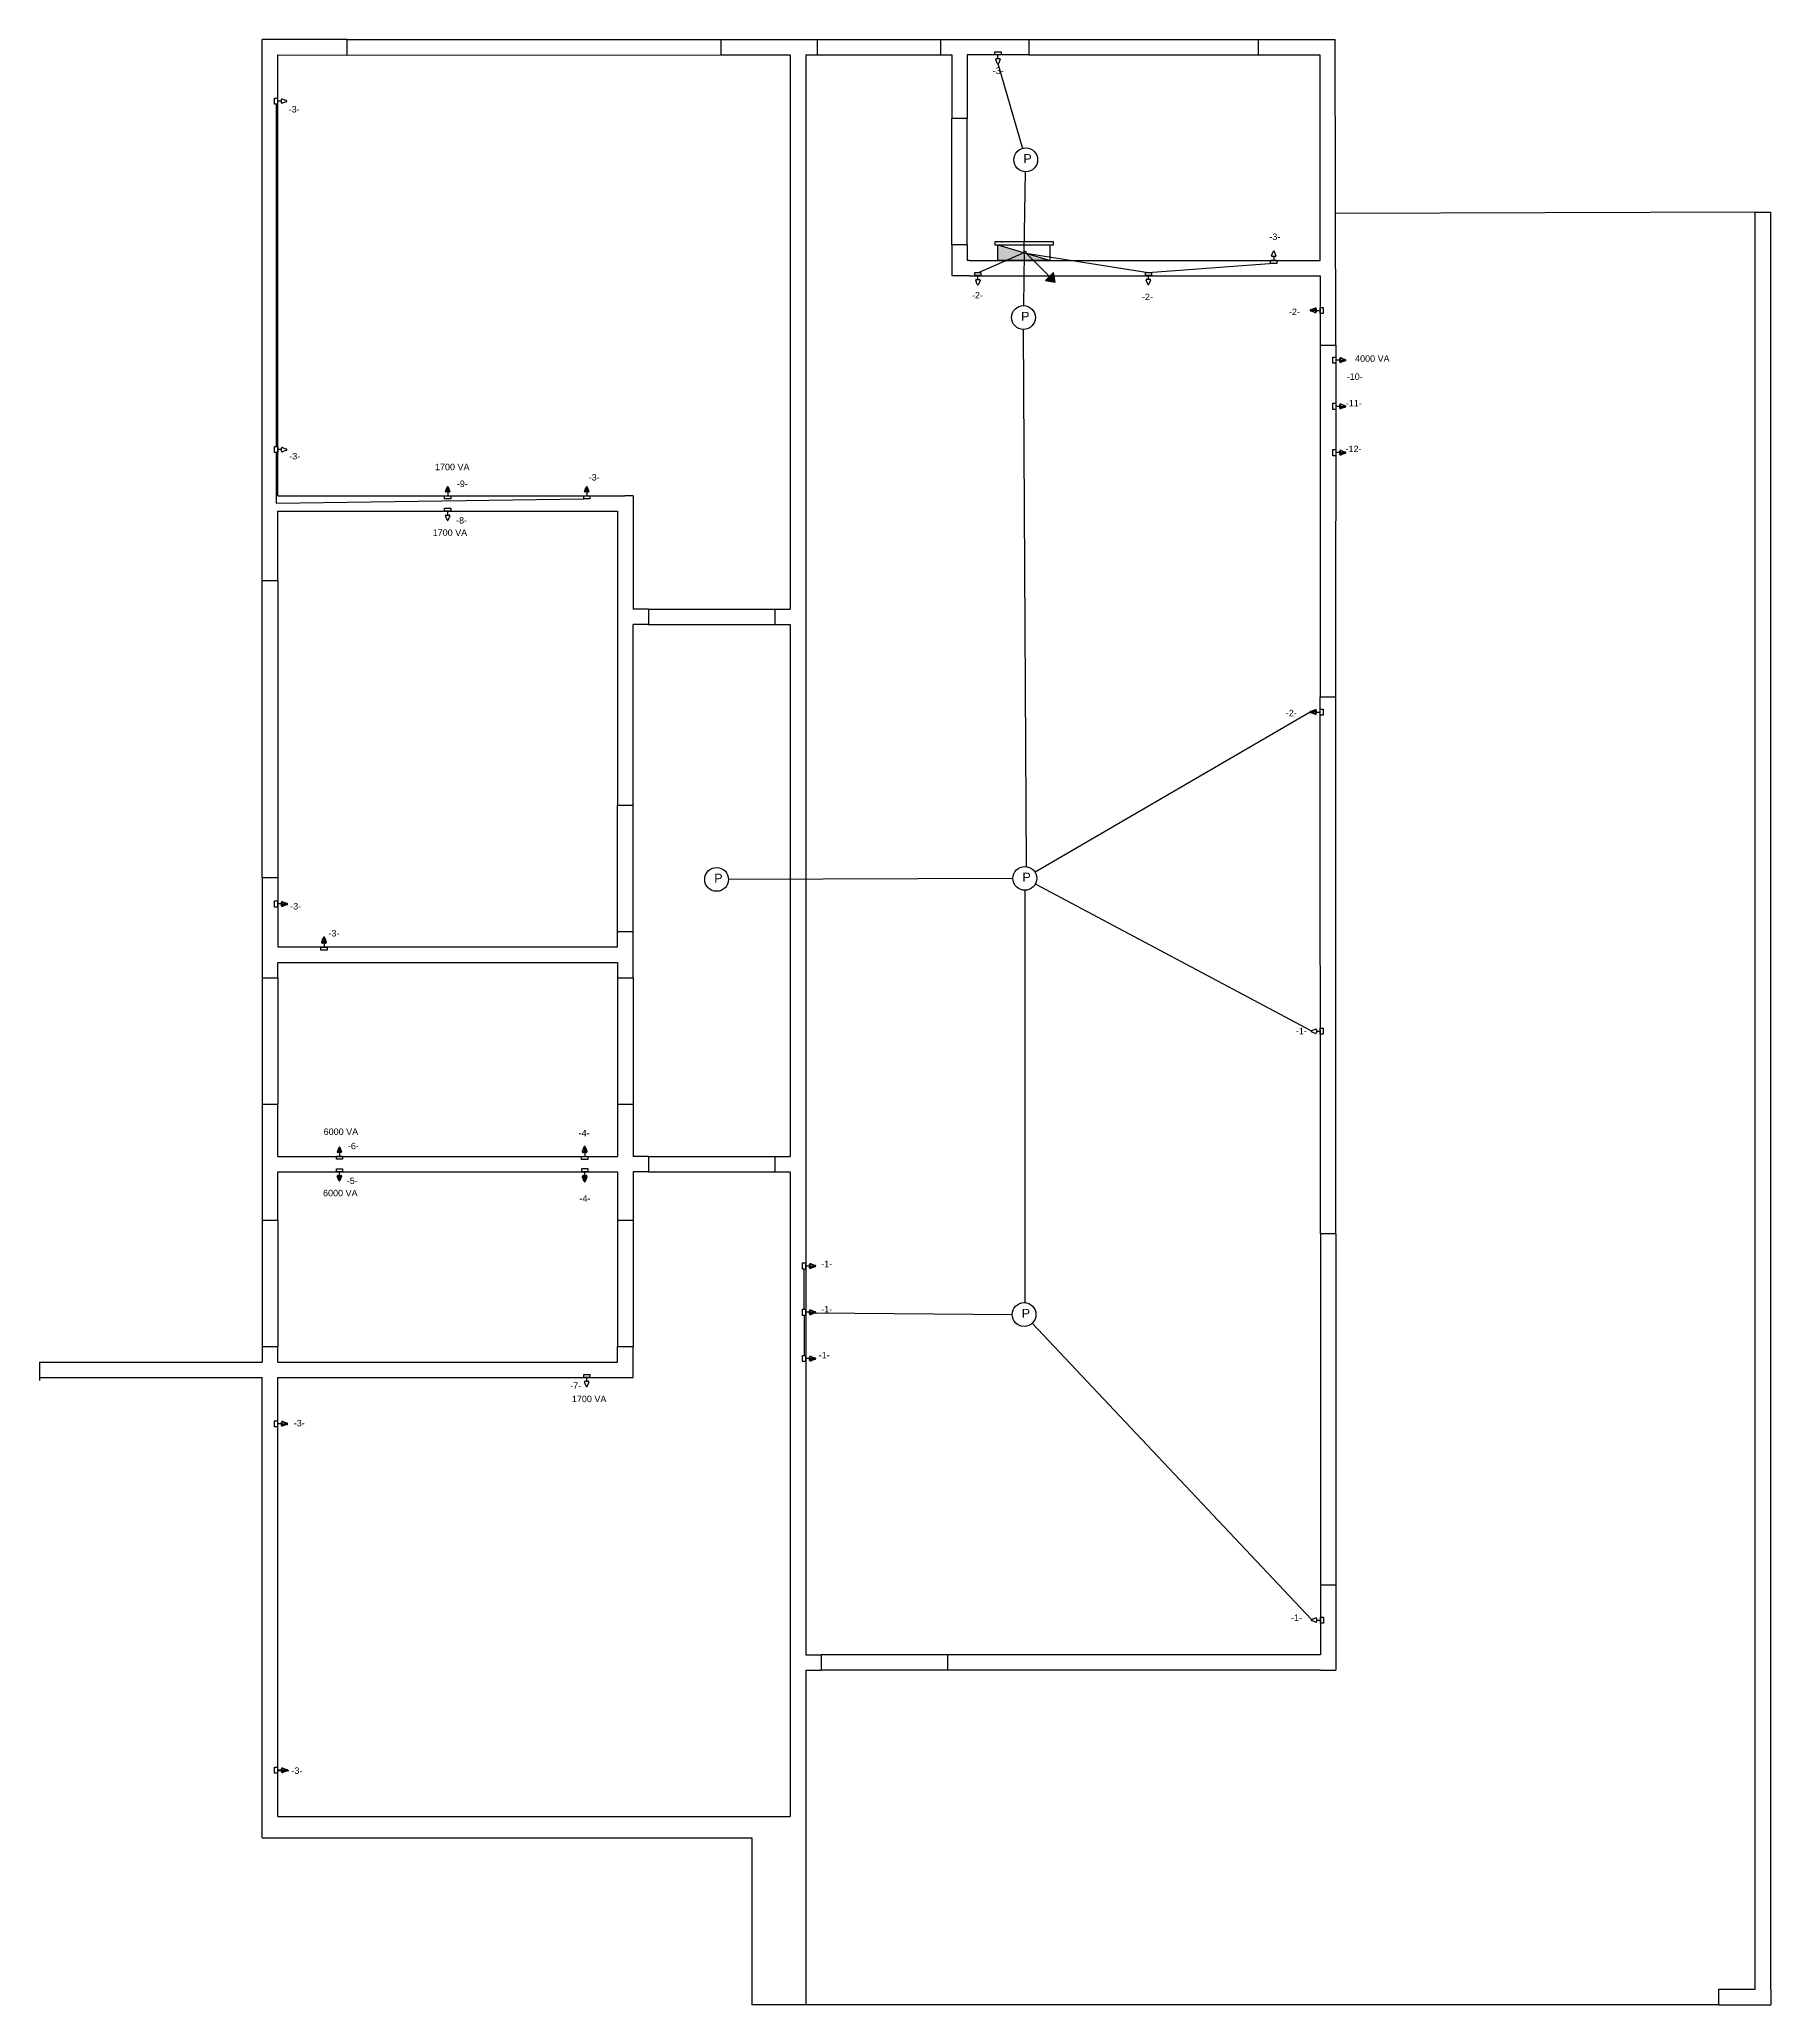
# Model space of a CAD drawing. Extents: x 1249.5 to 1277.9, y 664.8 to 679.
# Drawn here: x 1266.67 to 1277.9, y 665.42 to 678.17 of the extents above; entities that cross this region are included whole.
import ezdxf

# ---------------------------------------------------------------- set-up
doc = ezdxf.new("R2010")
doc.units = 0
doc.linetypes.add('ACAD_ISO03W100', pattern=[30, 12, -18])
for name, color, linetype in [('ARQ-BASE', 9, 'Continuous'), ('ELE-CAIXAS', 190, 'Continuous'), ('ELE-ELETRODUTOS', 4, 'Continuous'), ('ELE-QUADROS', 7, 'Continuous'), ('ELE-TEXTOS', 2, 'Continuous'), ('ELE-TUE', 1, 'Continuous'), ('ELE-TUG', 7, 'Continuous')]:
    doc.layers.add(name, color=color, linetype=linetype)
doc.styles.get("Standard").update_dxf_attribs({"font": 'Arial.ttf'})

msp = doc.modelspace()

# ---------------------------------------------------------------- texts
at = {"layer": 'ELE-TEXTOS'}
for s, p in [('-3-', (1272.856, 677.943)), ('-3-', (1268.289, 677.693)), ('-3-', (1274.65, 676.866)), ('-2-', (1272.721, 676.487)), ('-2-', (1273.824, 676.476)), ('-2-', (1274.777, 676.379)), ('4000 VA', (1275.206, 676.076)), ('-10-', (1275.152, 675.959)), ('-11-', (1275.146, 675.787)), ('-3-', (1268.293, 675.443)), ('-12-', (1275.144, 675.49)), ('1700 VA', (1269.238, 675.373)), ('-9-', (1269.38, 675.264)), ('-3-', (1270.235, 675.306)), ('-8-', (1269.375, 675.027)), ('1700 VA', (1269.223, 674.947)), ('-2-', (1274.757, 673.777)), ('-3-', (1268.299, 672.524)), ('-3-', (1268.547, 672.349)), ('-1-', (1274.822, 671.715)), ('6000 VA', (1268.516, 671.062)), ('-6-', (1268.673, 670.969)), ('-4-', (1270.17, 671.053)), ('-5-', (1268.666, 670.744)), ('6000 VA', (1268.512, 670.664)), ('-4-', (1270.175, 670.629)), ('-1-', (1271.743, 670.204)), ('-1-', (1271.743, 669.911)), ('-1-', (1271.727, 669.613)), ('-7-', (1270.115, 669.416)), ('1700 VA', (1270.126, 669.329)), ('-3-', (1268.322, 669.172)), ('-1-', (1274.791, 667.91)), ('-3-', (1268.307, 666.918))]:
    msp.add_text(s, height=0.0418, dxfattribs=at).set_placement(p)

# ---------------------------------------------------------------- blocks, each defined once
blk = doc.blocks.new('quadro_parcial_embutido')
h = blk.add_hatch(color=4)
h.dxf.hatch_style = 1
h.paths.add_polyline_path([(5286.4, 1059.1), (5320.4, 1049.1), (5286.4, 1049.1)])
blk.add_line((5311.5, 1060.4), (5311.5, 1060.4))
at = {"color": 4}
blk.add_line((5320.4, 1049.1), (5320.4, 1059.1), dxfattribs=at)
at = {"color": 3}
blk.add_lwpolyline([(5284.4, 1059.1), (5322.4, 1059.1), (5322.4, 1061.1), (5284.4, 1061.1)], close=True, dxfattribs=at)
at = {"color": 4, "lineweight": 30, "transparency": 33554508}
blk.add_lwpolyline([(5286.4, 1059.1), (5320.4, 1049.1), (5286.4, 1049.1)], close=True, dxfattribs=at)
blk = doc.blocks.new('tomada_baixa')
blk.add_line((5313.8, 450), (5311.3, 450))
blk.add_lwpolyline([(5311.3, 452), (5311.3, 448), (5309.3, 448), (5309.3, 452)], close=True)
at = {"color": 3, "linetype": 'ACAD_ISO03W100', "lineweight": 30}
blk.add_lwpolyline([(5314.3, 451.4), (5317, 450.3, -0.689776), (5317, 449.6), (5314.3, 448.6, -0.525045), (5313.8, 448.9), (5313.8, 451, -0.525045)], format="xyb", close=True, dxfattribs=at)
blk = doc.blocks.new('tomada_media_dupla')
h = blk.add_hatch(color=3)
h.dxf.hatch_style = 1
edge = h.paths.add_edge_path()
edge.add_line((18.2, 7.2), (21, 7.2))
edge.add_arc((20.7, 7.1), 0.325, -71.1695, 4.1929, ccw=False)
edge.add_line((20.8, 6.8), (18, 5.8))
edge.add_arc((17.9, 6.1), 0.359, 180, 290.806, ccw=False)
edge.add_line((17.5, 6.1), (17.5, 7.2))
edge.add_line((17.5, 7.2), (18.2, 7.2))
h = blk.add_hatch(color=3)
h.dxf.hatch_style = 1
edge = h.paths.add_edge_path()
edge.add_line((18.7, 7.2), (21.5, 7.2))
edge.add_arc((21.2, 7.1), 0.325, -71.1695, 4.1929, ccw=False)
edge.add_line((21.3, 6.8), (18.5, 5.8))
edge.add_arc((18.4, 6.1), 0.359, 180, 290.806, ccw=False)
edge.add_line((18, 6.1), (18, 7.2))
edge.add_line((18, 7.2), (18.7, 7.2))
blk.add_line((17.5, 7.2), (15, 7.2))
at = {"color": 3, "linetype": 'ACAD_ISO03W100', "lineweight": 30}
for points in [[(18, 8.6), (20.8, 7.5, -0.689776), (20.8, 6.8), (18, 5.8, -0.525045), (17.5, 6.1), (17.5, 8.2, -0.525045)], [(18.2, 7.2), (21, 7.2, -0.341218), (20.8, 6.8), (18, 5.8, -0.525045), (17.5, 6.1), (17.5, 7.2)], [(18.5, 8.6), (21.3, 7.5, -0.689776), (21.3, 6.8), (18.5, 5.8, -0.525045), (18, 6.1), (18, 8.2, -0.525045)], [(18.7, 7.2), (21.5, 7.2, -0.341218), (21.3, 6.8), (18.5, 5.8, -0.525045), (18, 6.1), (18, 7.2)]]:
    blk.add_lwpolyline(points, format="xyb", close=True, dxfattribs=at)
for points in [[(17.5, 7.2), (21, 7.2)], [(18, 7.2), (21.5, 7.2)]]:
    blk.add_lwpolyline(points)
at = {"layer": 'ELE-CAIXAS'}
blk.add_lwpolyline([(15, 9.2), (15, 5.2), (13, 5.2), (13, 9.2)], close=True, dxfattribs=at)
blk = doc.blocks.new('tomada_alta')
h = blk.add_hatch(color=3)
h.dxf.hatch_style = 1
edge = h.paths.add_edge_path()
edge.add_line((5241.4, 175.7), (5244.2, 174.6))
edge.add_arc((5244.1, 174.3), 0.359, -69.194, 69.194, ccw=False)
edge.add_line((5244.2, 174), (5241.4, 172.9))
edge.add_arc((5241.3, 173.3), 0.359, 180, 290.806, ccw=False)
edge.add_line((5241, 173.3), (5241, 175.4))
edge.add_arc((5241.3, 175.4), 0.359, 69.194, 180, ccw=False)
blk.add_line((5241, 174.3), (5238.5, 174.3))
blk.add_lwpolyline([(5238.5, 176.3), (5238.5, 172.3), (5236.5, 172.3), (5236.5, 176.3)], close=True)
at = {"color": 3, "linetype": 'ACAD_ISO03W100', "lineweight": 30}
blk.add_lwpolyline([(5241.4, 175.7), (5244.2, 174.6, -0.689776), (5244.2, 174), (5241.4, 172.9, -0.525045), (5241, 173.3), (5241, 175.4, -0.525045)], format="xyb", close=True, dxfattribs=at)
blk = doc.blocks.new('eletroduto')
h = blk.add_hatch(color=2)
h.dxf.hatch_style = 1
h.paths.add_polyline_path([(1208.07, 982.94), (1208.07, 980.94), (1210.91, 982.94), (1208.07, 984.94)])
blk.add_line((1196.15, 982.94), (1208.07, 982.94))
at = {"color": 2}
for points in [[(1208.07, 982.94), (1208.07, 980.94), (1210.91, 982.94), (1208.07, 984.94)], [(1209.16, 981.7), (1209.16, 981.7), (1209.16, 981.7), (1209.16, 981.7)]]:
    blk.add_lwpolyline(points, close=True, dxfattribs=at)
at = {"color": 1}
blk.add_circle((1195.79, 982.94), 0.362, dxfattribs=at)
blk = doc.blocks.new('caixa de passagem no teto')
blk.add_circle((0, 0), 49.8)
at = {"insert": (-9.8, 23.8), "char_height": 37.4, "attachment_point": 1}
blk.add_mtext_dynamic_manual_height_columns('P', width=37.361, gutter_width=186.8, heights=[41.9], dxfattribs=at)

# ---------------------------------------------------------------- linework, layer by layer
at = {"layer": 'ARQ-BASE'}
for p, q in [((1268.118, 674.657), (1268.118, 678.167)), ((1268.668, 678.167), (1268.118, 678.167)), ((1268.668, 678.167), (1271.093, 678.167)), ((1268.668, 678.067), (1268.668, 678.167)), ((1271.093, 678.167), (1271.093, 678.067)), ((1271.093, 678.167), (1271.718, 678.167)), ((1271.718, 678.167), (1271.718, 678.067)), ((1271.718, 678.167), (1272.518, 678.167)), ((1272.518, 678.167), (1272.518, 678.067)), ((1272.518, 678.167), (1273.09, 678.167)), ((1273.09, 678.167), (1274.579, 678.167)), ((1273.09, 678.167), (1273.09, 678.067)), ((1274.579, 678.067), (1274.579, 678.167)), ((1274.579, 678.167), (1275.076, 678.167)), ((1275.082, 676.184), (1275.076, 678.167)), ((1268.218, 675.207), (1268.218, 678.067)), ((1268.218, 678.067), (1268.668, 678.065)), ((1268.668, 678.065), (1271.093, 678.066)), ((1271.093, 678.066), (1271.543, 678.067)), ((1271.543, 678.067), (1271.543, 674.472)), ((1271.643, 678.067), (1271.643, 667.691)), ((1271.643, 678.067), (1271.718, 678.067)), ((1271.718, 678.067), (1272.518, 678.067)), ((1272.518, 678.067), (1272.59, 678.067)), ((1272.59, 678.067), (1272.59, 677.654)), ((1272.69, 678.067), (1272.69, 677.654)), ((1273.09, 678.067), (1272.69, 678.067)), ((1273.09, 678.067), (1274.579, 678.067)), ((1274.579, 678.067), (1274.979, 678.067)), ((1274.979, 676.734), (1274.979, 678.067)), ((1272.59, 676.834), (1272.59, 677.654)), ((1272.69, 677.654), (1272.59, 677.654)), ((1272.69, 676.834), (1272.69, 677.654)), ((1277.802, 677.046), (1275.08, 677.037)), ((1275.08, 677.037), (1275.08, 677.037)), ((1277.802, 665.521), (1277.802, 677.046)), ((1277.802, 677.046), (1277.902, 677.046)), ((1277.902, 665.521), (1277.902, 677.046)), ((1272.69, 676.834), (1272.59, 676.834)), ((1272.59, 676.834), (1272.59, 676.634)), ((1272.69, 676.834), (1272.69, 676.734)), ((1272.706, 676.734), (1272.69, 676.734)), ((1272.706, 676.734), (1274.979, 676.734)), ((1272.706, 676.634), (1272.59, 676.634)), ((1272.706, 676.634), (1274.979, 676.634)), ((1274.979, 676.634), (1274.979, 676.184)), ((1274.979, 676.184), (1275.081, 676.184)), ((1274.979, 676.184), (1274.979, 673.904)), ((1275.082, 676.184), (1275.08, 673.904)), ((1268.218, 675.207), (1270.47, 675.207)), ((1270.523, 675.207), (1270.47, 675.207)), ((1270.523, 675.207), (1270.523, 674.472)), ((1268.218, 675.107), (1270.423, 675.107)), ((1268.218, 674.657), (1268.218, 675.107)), ((1270.423, 675.107), (1270.423, 673.201)), ((1268.118, 674.657), (1268.218, 674.657)), ((1268.118, 672.731), (1268.118, 674.657)), ((1268.218, 674.657), (1268.218, 672.731)), ((1270.623, 674.472), (1270.523, 674.472)), ((1270.623, 674.472), (1271.443, 674.472)), ((1270.623, 674.472), (1270.623, 674.372)), ((1271.443, 674.472), (1271.443, 674.372)), ((1271.443, 674.472), (1271.543, 674.472)), ((1270.623, 674.372), (1270.523, 674.372)), ((1270.523, 673.201), (1270.523, 674.372)), ((1270.623, 674.372), (1271.443, 674.372)), ((1271.443, 674.372), (1271.543, 674.372)), ((1271.543, 674.372), (1271.543, 670.923)), ((1274.979, 673.904), (1275.081, 673.904)), ((1274.981, 670.421), (1274.979, 673.904)), ((1275.08, 673.904), (1275.08, 670.421)), ((1270.423, 673.201), (1270.523, 673.201)), ((1270.423, 672.381), (1270.423, 673.201)), ((1270.523, 672.381), (1270.523, 673.201)), ((1268.118, 672.731), (1268.218, 672.731)), ((1268.118, 672.731), (1268.118, 672.081)), ((1268.218, 672.731), (1268.218, 672.281)), ((1270.423, 672.381), (1270.523, 672.381)), ((1270.423, 672.281), (1270.423, 672.381)), ((1270.523, 672.081), (1270.523, 672.381)), ((1268.218, 672.281), (1270.423, 672.281)), ((1268.218, 672.181), (1270.423, 672.181)), ((1268.218, 672.181), (1270.423, 672.181)), ((1268.218, 672.081), (1268.218, 672.181)), ((1270.423, 672.181), (1270.423, 672.081)), ((1268.118, 672.081), (1268.218, 672.081)), ((1268.118, 672.081), (1268.118, 671.261)), ((1268.218, 672.081), (1268.218, 671.261)), ((1270.423, 672.081), (1270.423, 671.261)), ((1270.423, 672.081), (1270.523, 672.081)), ((1270.523, 672.081), (1270.523, 671.261)), ((1268.118, 671.261), (1268.218, 671.261)), ((1268.118, 671.261), (1268.118, 670.509)), ((1268.218, 670.923), (1268.218, 671.261)), ((1270.423, 671.261), (1270.523, 671.261)), ((1270.423, 671.261), (1270.423, 670.923)), ((1270.523, 671.261), (1270.523, 670.923)), ((1268.218, 670.923), (1270.423, 670.923)), ((1270.623, 670.923), (1270.523, 670.923)), ((1270.623, 670.923), (1271.443, 670.923)), ((1270.623, 670.923), (1270.623, 670.823)), ((1271.443, 670.923), (1271.443, 670.823)), ((1271.443, 670.923), (1271.543, 670.923)), ((1268.218, 670.823), (1270.423, 670.823)), ((1268.218, 670.509), (1268.218, 670.823)), ((1270.423, 670.823), (1270.423, 670.509)), ((1270.623, 670.823), (1270.523, 670.823)), ((1270.523, 670.823), (1270.523, 670.509)), ((1270.623, 670.823), (1271.443, 670.823)), ((1271.443, 670.823), (1271.543, 670.823)), ((1271.543, 670.823), (1271.543, 666.641)), ((1268.118, 670.509), (1268.218, 670.509)), ((1268.118, 670.509), (1268.118, 669.689)), ((1268.218, 670.509), (1268.218, 669.689)), ((1270.423, 670.509), (1270.423, 669.689)), ((1270.423, 670.509), (1270.523, 670.509)), ((1270.523, 670.509), (1270.523, 669.689)), ((1274.981, 670.421), (1274.981, 668.141)), ((1275.081, 670.421), (1274.981, 670.421)), ((1275.081, 670.421), (1275.081, 668.141)), ((1266.672, 669.589), (1268.118, 669.589)), ((1266.672, 669.589), (1266.672, 669.469)), ((1268.118, 669.689), (1268.218, 669.689)), ((1268.118, 669.689), (1268.118, 669.589)), ((1268.218, 669.589), (1268.218, 669.689)), ((1268.218, 669.589), (1270.423, 669.589)), ((1270.423, 669.689), (1270.523, 669.689)), ((1270.423, 669.589), (1270.423, 669.689)), ((1270.523, 669.489), (1270.523, 669.689)), ((1266.672, 669.489), (1268.118, 669.489)), ((1268.118, 669.469), (1268.118, 669.489)), ((1268.118, 666.504), (1268.118, 669.469)), ((1268.218, 669.469), (1268.218, 669.489)), ((1268.218, 669.489), (1270.523, 669.489)), ((1268.218, 666.641), (1268.218, 669.469)), ((1275.081, 668.141), (1274.981, 668.141)), ((1274.981, 668.141), (1274.981, 667.691)), ((1275.081, 668.141), (1275.081, 667.691)), ((1271.643, 667.691), (1271.743, 667.691)), ((1271.743, 667.691), (1271.743, 667.591)), ((1272.563, 667.691), (1271.743, 667.691)), ((1274.981, 667.691), (1272.563, 667.691)), ((1272.563, 667.691), (1272.563, 667.591)), ((1275.081, 667.691), (1275.081, 667.591)), ((1271.643, 667.591), (1271.743, 667.591)), ((1271.643, 667.591), (1271.643, 665.421)), ((1272.563, 667.591), (1271.743, 667.591)), ((1274.981, 667.591), (1272.563, 667.591)), ((1274.981, 667.591), (1275.081, 667.591)), ((1268.218, 666.641), (1271.543, 666.641)), ((1268.118, 666.504), (1268.81, 666.504)), ((1268.81, 666.504), (1271.293, 666.504)), ((1271.293, 666.504), (1271.293, 665.421)), ((1277.566, 665.421), (1277.566, 665.521)), ((1277.566, 665.521), (1277.802, 665.521)), ((1277.902, 665.521), (1277.902, 665.421)), ((1271.643, 665.421), (1271.293, 665.421)), ((1277.566, 665.421), (1271.643, 665.421)), ((1277.566, 665.421), (1277.802, 665.421)), ((1277.802, 665.421), (1277.802, 665.421)), ((1277.802, 665.421), (1277.802, 665.421)), ((1277.802, 665.421), (1277.902, 665.421))]:
    msp.add_line(p, q, dxfattribs=at)
at = {"layer": 'ELE-ELETRODUTOS'}
for p, q in [((1272.89, 678.011), (1273.049, 677.46)), ((1268.208, 677.747), (1268.208, 675.527)), ((1272.759, 676.654), (1273.059, 676.784)), ((1273.059, 676.784), (1273.056, 676.44)), ((1273.071, 676.781), (1273.865, 676.656)), ((1273.865, 676.656), (1274.679, 676.715)), ((1273.054, 676.286), (1273.073, 672.802)), ((1268.208, 675.487), (1268.208, 675.159)), ((1268.208, 675.159), (1270.203, 675.187)), ((1274.914, 673.804), (1273.131, 672.765)), ((1272.987, 672.726), (1271.143, 672.719)), ((1273.064, 672.648), (1273.064, 669.975)), ((1274.922, 671.738), (1273.133, 672.689)), ((1271.633, 669.931), (1271.633, 670.191)), ((1271.633, 669.891), (1271.633, 669.631)), ((1271.706, 669.909), (1272.981, 669.898)), ((1274.924, 667.919), (1273.112, 669.841))]:
    msp.add_line(p, q, dxfattribs=at)
at = {"layer": 'ELE-TUG'}
for p, q in [((1273.059, 676.784), (1273.069, 677.309)), ((1272.911, 676.854), (1272.917, 676.854)), ((1268.218, 666.941), (1268.29, 666.941))]:
    msp.add_line(p, q, dxfattribs=at)

# ---------------------------------------------------------------- block references
at = {"xscale": 0.01831465681536852, "yscale": 0.01831465681536852, "zscale": 0.01831465681536852, "rotation": 315.0000000005288}
msp.add_blockref('eletroduto', (1244.85, 679.544), dxfattribs=at)
at = {"layer": 'ELE-ELETRODUTOS', "xscale": 0.001551112726298487, "yscale": 0.001551112726298487, "zscale": 0.001551112726298487}
for p in [(1273.07, 677.386), (1273.055, 676.363), (1271.065, 672.719), (1273.064, 672.726), (1273.059, 669.897)]:
    msp.add_blockref('caixa de passagem no teto', p, dxfattribs=at)
at = {"layer": 'ELE-QUADROS', "xscale": 0.010000000000002, "yscale": 0.010000000000002, "zscale": 0.010000000000002}
msp.add_blockref('quadro_parcial_embutido', (1220.025, 666.243), dxfattribs=at)
at = {"layer": 'ELE-TUE', "xscale": 0.009961612516065086, "yscale": 0.009961612516065086, "zscale": 0.009961612516065086}
msp.add_blockref('tomada_media_dupla', (1274.932, 676.015), dxfattribs=at)
at = {"layer": 'ELE-TUE'}
for name, p, xscale, yscale, zscale, rotation in [('tomada_alta', (1271.057, 623.023), 0.009961612516008243, 0.009961612516008243, 0.009961612516008243, 90), ('tomada_baixa', (1264.838, 728.016), 0.009961612516052508, 0.009961612516052508, 0.009961612516052508, 270), ('tomada_alta', (1270.355, 618.74), 0.009961612516008243, 0.009961612516008243, 0.009961612516008243, 90), ('tomada_alta', (1266.882, 723.007), 0.009961612516008243, 0.009961612516008243, 0.009961612516008243, 270), ('tomada_baixa', (1265.74, 722.398), 0.009961612516052508, 0.009961612516052508, 0.009961612516052508, 270)]:
    msp.add_blockref(name, p, dxfattribs=dict(at, xscale=xscale, yscale=yscale, zscale=zscale, rotation=rotation))
at = {"layer": 'ELE-TUG'}
for name, p, xscale, yscale, zscale, rotation in [('tomada_baixa', (1268.407, 730.976), 0.009961612516052508, 0.009961612516052508, 0.009961612516052508, 270), ('tomada_baixa', (1279.161, 623.825), 0.009961612516052508, 0.009961612516052508, 0.009961612516052508, 89.99999999999999), ('tomada_baixa', (1268.277, 729.544), 0.009961612516052508, 0.009961612516052508, 0.009961612516052508, 270), ('tomada_baixa', (1269.383, 729.545), 0.009961612516052508, 0.009961612516052508, 0.009961612516052508, 270), ('tomada_media_dupla', (1275.129, 676.481), 0.009961612516065086, 0.009961612516065086, 0.009961612516065086, 180), ('tomada_alta', (1271.959, 623.023), 0.009961612516008243, 0.009961612516008243, 0.009961612516008243, 90), ('tomada_media_dupla', (1268.59, 672.131), 0.009961612516065086, 0.009961612516065086, 0.009961612516065086, 90.00000000032692), ('tomada_baixa', (1273.001, 619.372), 0.009961612516052508, 0.009961612516052508, 0.009961612516052508, 89.99999999999999), ('tomada_baixa', (1327.889, 676.217), 0.009961612516052508, 0.009961612516052508, 0.009961612516052508, 180), ('tomada_media_dupla', (1270.281, 670.773), 0.009961612516065086, 0.009961612516065086, 0.009961612516065086, 90.00000000032692), ('tomada_media_dupla', (1270.138, 670.973), 0.009961612516065086, 0.009961612516065086, 0.009961612516065086, 270.0000000003269), ('tomada_baixa', (1327.89, 672.398), 0.009961612516052508, 0.009961612516052508, 0.009961612516052508, 180)]:
    msp.add_blockref(name, p, dxfattribs=dict(at, xscale=xscale, yscale=yscale, zscale=zscale, rotation=rotation))
for name, p, xscale, yscale, zscale in [('tomada_baixa', (1215.308, 673.284), 0.009961612516052508, 0.009961612516052508, 0.009961612516052508), ('tomada_media_dupla', (1274.932, 675.715), 0.009961612516065086, 0.009961612516065086, 0.009961612516065086), ('tomada_baixa', (1215.309, 671.024), 0.009961612516052508, 0.009961612516052508, 0.009961612516052508), ('tomada_media_dupla', (1274.932, 675.415), 0.009961612516065086, 0.009961612516065086, 0.009961612516065086), ('tomada_baixa', (1215.309, 668.077), 0.009961612516052508, 0.009961612516052508, 0.009961612516052508), ('tomada_media_dupla', (1268.068, 672.488), 0.009961612516065086, 0.009961612516065086, 0.009961612516065086), ('tomada_media_dupla', (1271.493, 670.14), 0.009961612516065086, 0.009961612516065086, 0.009961612516065086), ('tomada_media_dupla', (1271.493, 669.84), 0.009961612516065086, 0.009961612516065086, 0.009961612516065086), ('tomada_media_dupla', (1271.493, 669.54), 0.009961612516065086, 0.009961612516065086, 0.009961612516065086), ('tomada_media_dupla', (1268.068, 669.117), 0.009961612516065086, 0.009961612516065086, 0.009961612516065086), ('tomada_media_dupla', (1268.068, 666.87), 0.009961612516065086, 0.009961612516065086, 0.009961612516065086)]:
    msp.add_blockref(name, p, dxfattribs=dict(at, xscale=xscale, yscale=yscale, zscale=zscale))
at = {"layer": 'ELE-TUG', "color": 0, "xscale": 0.009961612516065086, "yscale": 0.009961612516065086, "zscale": 0.009961612516065086, "rotation": 180}
msp.add_blockref('tomada_media_dupla', (1275.129, 673.876), dxfattribs=at)

msp.set_redraw_order([(e.dxf.handle, doc.entitydb.next_handle()) for e in msp.query("TEXT MTEXT ATTDEF DIMENSION ARC_DIMENSION")])  # texts and dimensions are drawn at this point

doc.saveas('drawing.dxf')
